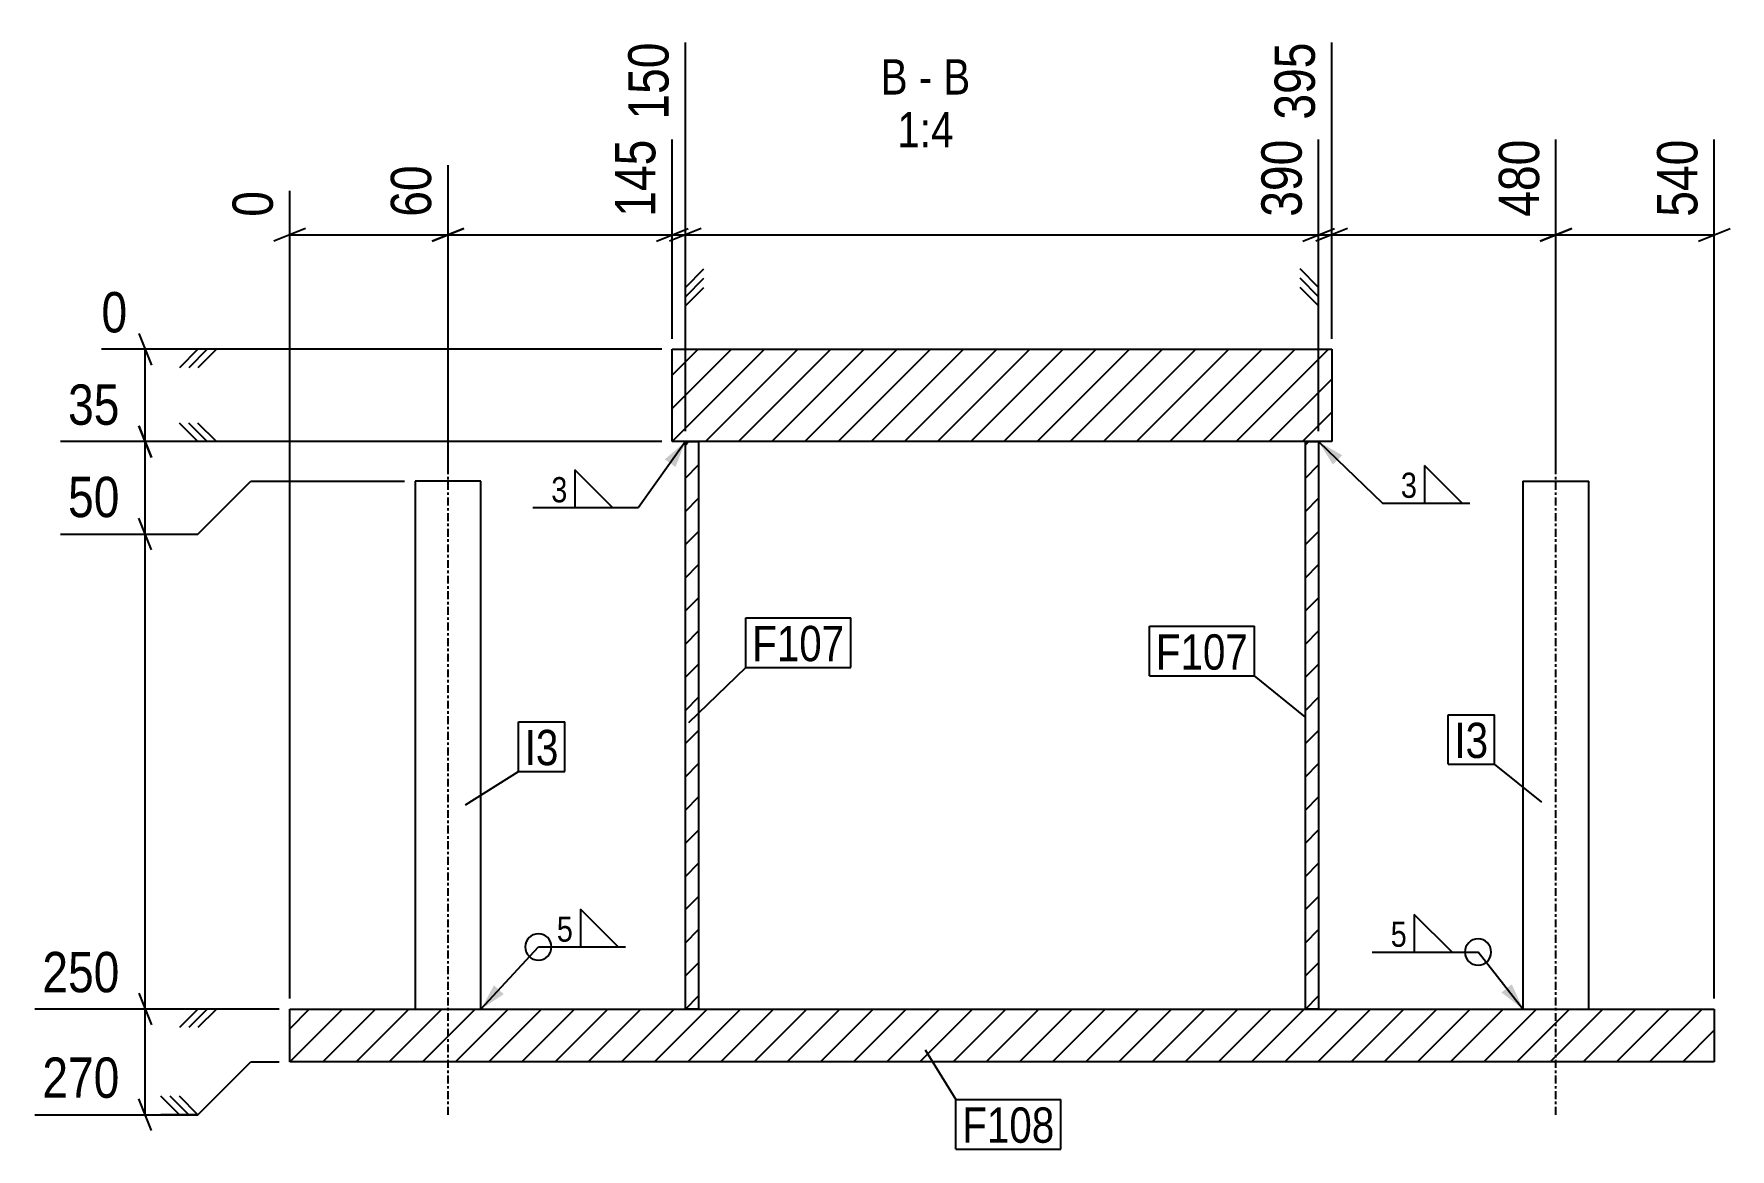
# Model space of a CAD drawing. Header units: millimetres. Extents: x 9 to 44249, y 10 to 1769.
# Drawn here: x 9 to 652, y 10 to 432 of the extents above; entities that cross this region are included whole.
import ezdxf

# ---------------------------------------------------------------- set-up
doc = ezdxf.new("R2010")
doc.units = ezdxf.units.MM
doc.linetypes.add('DXK_LINE_DOT2', pattern=[3.9198, 1.9599, -1.9599])
doc.linetypes.add('DXK_LINE_DOT3', pattern=[5.9187, 2.979, -0.9799, 0.9799, -0.9799])
for name, color, linetype in [('MÅLSÆTNING', 7, 'Continuous'), ('STÅL', 7, 'Continuous'), ('TEKST', 7, 'Continuous')]:
    doc.layers.add(name, color=color, linetype=linetype)
doc.styles.add('Arial Narrow', font='ARIALN.TTF', dxfattribs={"height": 0.2})

msp = doc.modelspace()

# ---------------------------------------------------------------- hatches: boundary and pattern name
at = {"layer": 'STÅL', "linetype": 'Continuous'}
h = msp.add_hatch(dxfattribs=at)
h.set_pattern_fill('', scale=2.8, style=0, pattern_type=0)
h.set_pattern_definition([(45, (251.279, 277.624), (-6.28618, 6.28618), [])])
h.paths.add_polyline_path([(251.28, 312.62), (251.28, 277.62), (501.28, 277.62), (501.28, 312.62)])
h = msp.add_hatch(dxfattribs=at)
h.set_pattern_fill('', scale=2.8, style=0, pattern_type=0)
h.set_pattern_definition([(45, (256.2846, 62.624), (-6.28618, 6.28618), [])])
h.paths.add_polyline_path([(256.28, 277.62), (256.28, 62.62), (261.28, 62.62), (261.28, 277.62)])
h = msp.add_hatch(dxfattribs=at)
h.set_pattern_fill('', scale=2.8, style=0, pattern_type=0)
h.set_pattern_definition([(45, (491.279, 62.624), (-6.28618, 6.28618), [])])
h.paths.add_polyline_path([(491.28, 277.62), (491.28, 62.62), (496.28, 62.62), (496.28, 277.62)])
h = msp.add_hatch(dxfattribs=at)
h.set_pattern_fill('', scale=2.8, style=0, pattern_type=0)
h.set_pattern_definition([(45, (106.279, 42.624), (-6.28618, 6.28618), [])])
h.paths.add_polyline_path([(106.28, 62.62), (106.28, 42.62), (646.28, 42.62), (646.28, 62.62)])
at = {"layer": 'TEKST', "linetype": 'Continuous'}
for points in [[(248.45, 270.92), (256.28, 277.62), (252.53, 268.03)], [(501.75, 268.89), (496.28, 277.62), (505.22, 272.49)], [(187.41, 68.27), (178.78, 62.62), (183.73, 71.67)], [(569.55, 72.02), (573.78, 62.62), (565.62, 68.93)]]:
    msp.add_hatch(color=3, dxfattribs=at).paths.add_polyline_path(points)

# ---------------------------------------------------------------- linework, layer by layer
at = {"layer": 'MÅLSÆTNING', "color": 7, "linetype": 'Continuous'}
for p, q in [((256.28, 281.62), (256.28, 428.89)), ((256.28, 281.62), (256.28, 428.89)), ((501.28, 316.62), (501.28, 428.89)), ((251.28, 316.62), (251.28, 392.09)), ((251.28, 316.62), (251.28, 392.09)), ((496.28, 281.62), (496.28, 392.09)), ((496.28, 281.62), (496.28, 392.09)), ((586.28, 266.62), (586.28, 392.09)), ((586.28, 266.62), (586.28, 392.09)), ((646.28, 66.62), (646.28, 392.09)), ((166.28, 266.62), (166.28, 382.34)), ((106.28, 66.62), (106.28, 372.59)), ((112.28, 358.44), (100.28, 353.64)), ((106.28, 356.04), (166.28, 356.04)), ((160.28, 353.64), (172.28, 358.44)), ((166.28, 356.04), (251.28, 356.04)), ((245.28, 353.64), (257.28, 358.44)), ((245.28, 353.64), (257.28, 358.44)), ((262.28, 358.44), (250.28, 353.64)), ((262.28, 358.44), (250.28, 353.64)), ((251.28, 356.04), (256.28, 356.04)), ((256.28, 356.04), (496.28, 356.04)), ((490.28, 353.64), (502.28, 358.44)), ((490.28, 353.64), (502.28, 358.44)), ((507.28, 358.44), (495.28, 353.64)), ((507.28, 358.44), (495.28, 353.64)), ((496.28, 356.04), (501.28, 356.04)), ((501.28, 356.04), (586.28, 356.04)), ((592.28, 358.44), (580.28, 353.64)), ((580.28, 353.64), (592.28, 358.44)), ((586.28, 356.04), (646.28, 356.04)), ((640.28, 353.64), (652.28, 358.44)), ((256.28, 336.04), (263.28, 343.04)), ((256.28, 329.04), (256.28, 343.04)), ((256.28, 336.04), (263.28, 343.04)), ((256.28, 329.04), (256.28, 343.04)), ((496.28, 336.04), (489.28, 343.04)), ((496.28, 336.04), (489.28, 343.04)), ((496.28, 329.04), (496.28, 343.04)), ((496.28, 329.04), (496.28, 343.04)), ((256.28, 332.54), (263.28, 339.54)), ((256.28, 332.54), (263.28, 339.54)), ((256.28, 329.04), (263.28, 336.04)), ((256.28, 329.04), (263.28, 336.04)), ((496.28, 332.54), (489.28, 339.54)), ((496.28, 332.54), (489.28, 339.54)), ((496.28, 329.04), (489.28, 336.04)), ((496.28, 329.04), (489.28, 336.04)), ((49.08, 318.62), (53.88, 306.62)), ((247.28, 312.62), (34.93, 312.62)), ((51.48, 277.62), (51.48, 312.62)), ((71.48, 312.62), (64.48, 305.62)), ((78.48, 312.62), (64.48, 312.62)), ((74.98, 312.62), (67.98, 305.62)), ((78.48, 312.62), (71.48, 305.62)), ((49.08, 283.62), (53.88, 271.62)), ((53.88, 271.62), (49.08, 283.62)), ((71.48, 277.62), (64.48, 284.62)), ((71.48, 277.62), (64.48, 284.62)), ((74.98, 277.62), (67.98, 284.62)), ((74.98, 277.62), (67.98, 284.62)), ((78.48, 277.62), (71.48, 284.62)), ((78.48, 277.62), (71.48, 284.62)), ((247.28, 277.62), (19.35, 277.62)), ((51.48, 242.62), (51.48, 277.62)), ((78.48, 277.62), (64.48, 277.62)), ((78.48, 277.62), (64.48, 277.62)), ((71.48, 242.62), (91.48, 262.62)), ((71.48, 242.62), (91.48, 262.62)), ((91.48, 262.62), (149.78, 262.62)), ((91.48, 262.62), (149.78, 262.62)), ((53.88, 236.62), (49.08, 248.62)), ((53.88, 236.62), (49.08, 248.62)), ((19.35, 242.62), (71.48, 242.62)), ((51.48, 62.62), (51.48, 242.62)), ((49.08, 68.62), (53.88, 56.62)), ((49.08, 68.62), (53.88, 56.62)), ((102.28, 62.62), (9.6, 62.62)), ((102.28, 62.62), (9.6, 62.62)), ((51.48, 22.62), (51.48, 62.62)), ((71.48, 62.62), (64.48, 55.62)), ((78.48, 62.62), (64.48, 62.62)), ((71.48, 62.62), (64.48, 55.62)), ((78.48, 62.62), (64.48, 62.62)), ((74.98, 62.62), (67.98, 55.62)), ((74.98, 62.62), (67.98, 55.62)), ((78.48, 62.62), (71.48, 55.62)), ((78.48, 62.62), (71.48, 55.62)), ((71.48, 22.62), (91.48, 42.62)), ((91.48, 42.62), (102.28, 42.62)), ((53.88, 16.62), (49.08, 28.62)), ((64.48, 22.62), (57.48, 29.62)), ((67.98, 22.62), (60.98, 29.62)), ((71.48, 22.62), (64.48, 29.62)), ((9.6, 22.62), (71.48, 22.62)), ((71.48, 22.62), (57.48, 22.62))]:
    msp.add_line(p, q, dxfattribs=at)
at = {"layer": 'STÅL', "color": 2, "linetype": 'Continuous'}
for p, q in [((251.28, 277.62), (251.28, 312.62)), ((251.28, 312.62), (501.28, 312.62)), ((501.28, 312.62), (501.28, 277.62)), ((501.28, 277.62), (251.28, 277.62)), ((256.28, 62.62), (256.28, 277.62)), ((256.28, 277.62), (261.28, 277.62)), ((261.28, 277.62), (261.28, 62.62)), ((491.28, 62.62), (491.28, 277.62)), ((491.28, 277.62), (496.28, 277.62)), ((496.28, 277.62), (496.28, 62.62)), ((153.78, 262.62), (153.78, 62.62)), ((178.78, 262.62), (153.78, 262.62)), ((178.78, 62.62), (178.78, 262.62)), ((573.78, 262.62), (573.78, 62.62)), ((573.78, 262.62), (598.78, 262.62)), ((598.78, 62.62), (598.78, 262.62)), ((106.28, 42.62), (106.28, 62.62)), ((106.28, 62.62), (646.28, 62.62)), ((261.28, 62.62), (256.28, 62.62)), ((496.28, 62.62), (491.28, 62.62)), ((646.28, 62.62), (646.28, 42.62)), ((646.28, 42.62), (106.28, 42.62))]:
    msp.add_line(p, q, dxfattribs=at)
at = {"layer": 'STÅL', "color": 7, "linetype": 'DXK_LINE_DOT3'}
for p, q in [((166.28, 22.62), (166.28, 302.62)), ((586.28, 22.62), (586.28, 302.62))]:
    msp.add_line(p, q, dxfattribs=at)
at = {"layer": 'STÅL', "color": 7, "linetype": 'DXK_LINE_DOT2'}
for p, q in [((153.78, 62.62), (178.78, 62.62)), ((573.78, 62.62), (598.78, 62.62))]:
    msp.add_line(p, q, dxfattribs=at)
at = {"layer": 'TEKST', "color": 3, "linetype": 'Continuous'}
for p, q in [((256.28, 277.62), (238.53, 252.64)), ((496.28, 277.62), (520.49, 254.33)), ((178.78, 62.62), (200.53, 86.16)), ((573.78, 62.62), (556.73, 84.24))]:
    msp.add_line(p, q, dxfattribs=at)
for centre, start, end in [((200.53, 86.16), 90, 270), ((556.73, 84.24), 90, 270), ((556.73, 84.24), 270, 90)]:
    msp.add_arc(centre, 5, start, end, dxfattribs=at)

# ---------------------------------------------------------------- wipeouts: each hides what was drawn before it
at = {"color": 0, "linetype": 'Continuous'}
for points in [[(340.52, 409.14), (340.52, 423.14), (330.3, 423.14), (330.3, 409.14)], [(349.82, 409.14), (349.82, 423.14), (344.72, 423.14), (344.72, 409.14)], [(364.25, 409.14), (364.25, 423.14), (354.02, 423.14), (354.02, 409.14)], [(357.94, 389.14), (357.94, 403.14), (336.61, 403.14), (336.61, 389.14)]]:
    msp.add_wipeout(points, dxfattribs=at).dxf.layer = 'TEKST'
at = {"color": 0}
for points in [[(212.33, 253.84), (212.33, 265.44), (204.63, 265.44), (204.63, 253.84)], [(534.39, 255.53), (534.39, 267.13), (526.69, 267.13), (526.69, 255.53)], [(316.53, 194.45), (316.53, 208.45), (281.57, 208.45), (281.57, 194.45)], [(469.55, 191.25), (469.55, 205.25), (434.59, 205.25), (434.59, 191.25)], [(208.15, 155.05), (208.15, 169.05), (195.35, 169.05), (195.35, 155.05)], [(560.58, 157.77), (560.58, 171.77), (547.78, 171.77), (547.78, 157.77)], [(214.42, 87.36), (214.42, 98.96), (206.73, 98.96), (206.73, 87.36)], [(530.53, 85.44), (530.53, 97.04), (522.83, 97.04), (522.83, 85.44)], [(396.16, 12), (396.16, 26), (361.2, 26), (361.2, 12)]]:
    msp.add_wipeout(points, dxfattribs=at).dxf.layer = 'TEKST'

# ---------------------------------------------------------------- next in the draw order: linework, layer by layer
at = {"layer": 'TEKST', "color": 3, "linetype": 'Continuous'}
for p, q in [((228.67, 252.64), (214.38, 266.93)), ((214.38, 266.93), (214.38, 252.64)), ((550.73, 254.33), (536.45, 268.62)), ((536.45, 268.62), (536.45, 254.33)), ((198.43, 252.64), (238.53, 252.64)), ((214.38, 252.64), (228.67, 252.64)), ((520.49, 254.33), (553.59, 254.33)), ((536.45, 254.33), (550.73, 254.33)), ((230.76, 86.16), (216.48, 100.44)), ((216.48, 100.44), (216.48, 86.16)), ((546.87, 84.24), (532.58, 98.53)), ((532.58, 98.53), (532.58, 84.24)), ((200.53, 86.16), (233.62, 86.16)), ((216.48, 86.16), (230.76, 86.16)), ((516.63, 84.24), (556.73, 84.24)), ((532.58, 84.24), (546.87, 84.24))]:
    msp.add_line(p, q, dxfattribs=at)
msp.add_arc((200.53, 86.16), 5, 270, 90, dxfattribs=at)

# ---------------------------------------------------------------- next in the draw order: texts
at = {"layer": 'TEKST', "color": 3, "linetype": 'Continuous', "style": 'Arial Narrow'}
for s, height, p in [('B', 13.36, (330.3, 409.14)), ('B', 13.36, (354.02, 409.14)), ('-', 13.36, (344.72, 409.14)), ('1:4', 13.362, (336.61, 389.14))]:
    msp.add_text(s, height=height, dxfattribs=at).set_placement(p)
at = {"layer": 'TEKST', "color": 3, "style": 'Arial Narrow'}
for s, p in [('3', (205.43, 254.64)), ('3', (527.49, 256.33)), ('5', (207.53, 88.16)), ('5', (523.63, 86.24))]:
    msp.add_text(s, height=9.54, dxfattribs=at).set_placement(p)

# ---------------------------------------------------------------- next in the draw order: wipeouts: each hides what was drawn before it
at = {"color": 0, "linetype": 'Continuous'}
for points in [[(253.08, 432.09), (230.68, 432.09), (230.68, 396.44), (253.08, 396.44)], [(498.08, 432.09), (475.68, 432.09), (475.68, 396.44), (498.08, 396.44)], [(583.08, 395.29), (560.68, 395.29), (560.68, 359.64), (583.08, 359.64)], [(643.08, 395.29), (620.68, 395.29), (620.68, 359.64), (643.08, 359.64)], [(163.08, 385.54), (140.68, 385.54), (140.68, 359.64), (163.08, 359.64)], [(103.08, 375.79), (80.68, 375.79), (80.68, 359.64), (103.08, 359.64)], [(47.88, 315.82), (47.88, 338.22), (31.73, 338.22), (31.73, 315.82)], [(44.96, 280.82), (44.96, 303.22), (19.06, 303.22), (19.06, 280.82)], [(44.96, 245.82), (44.96, 268.22), (19.06, 268.22), (19.06, 245.82)], [(44.96, 65.82), (44.96, 88.22), (9.31, 88.22), (9.31, 65.82)], [(44.96, 25.82), (44.96, 48.22), (9.31, 48.22), (9.31, 25.82)]]:
    msp.add_wipeout(points, dxfattribs=at).dxf.layer = 'MÅLSÆTNING'
at = {"color": 0}
for points in [[(316.53, 194.45), (316.53, 208.45), (281.57, 208.45), (281.57, 194.45)], [(469.55, 191.25), (469.55, 205.25), (434.59, 205.25), (434.59, 191.25)], [(208.15, 155.05), (208.15, 169.05), (195.35, 169.05), (195.35, 155.05)], [(560.58, 157.77), (560.58, 171.77), (547.78, 171.77), (547.78, 157.77)], [(396.16, 12), (396.16, 26), (361.2, 26), (361.2, 12)]]:
    msp.add_wipeout(points, dxfattribs=at).dxf.layer = 'TEKST'

# ---------------------------------------------------------------- next in the draw order: linework, layer by layer
at = {"layer": 'MÅLSÆTNING', "color": 7, "linetype": 'Continuous'}
for p, q in [((501.28, 316.62), (501.28, 428.89)), ((166.28, 266.62), (166.28, 382.34)), ((172.28, 358.44), (160.28, 353.64)), ((247.28, 277.62), (19.35, 277.62)), ((19.35, 242.62), (71.48, 242.62))]:
    msp.add_line(p, q, dxfattribs=at)
at = {"layer": 'TEKST', "color": 7, "linetype": 'Continuous'}
for p, q in [((279.17, 210.85), (318.93, 210.85)), ((279.17, 192.05), (279.17, 210.85)), ((318.93, 192.05), (318.93, 210.85)), ((432.19, 207.65), (471.95, 207.65)), ((432.19, 188.85), (432.19, 207.65)), ((471.95, 188.85), (471.95, 207.65)), ((257.58, 171.16), (279.17, 192.05)), ((279.17, 192.05), (318.93, 192.05)), ((432.19, 188.85), (471.95, 188.85)), ((491.28, 173.29), (471.95, 188.85)), ((545.38, 174.17), (562.98, 174.17)), ((545.38, 155.37), (545.38, 174.17)), ((562.98, 155.37), (562.98, 174.17)), ((192.95, 171.45), (210.55, 171.45)), ((192.95, 152.65), (192.95, 171.45)), ((210.55, 152.65), (210.55, 171.45)), ((545.38, 155.37), (562.98, 155.37)), ((580.95, 141), (562.98, 155.37)), ((172.94, 140.05), (192.95, 152.65)), ((192.95, 152.65), (210.55, 152.65)), ((347.12, 47.15), (358.8, 28.4)), ((358.8, 28.4), (398.56, 28.4)), ((358.8, 9.6), (358.8, 28.4)), ((398.56, 9.6), (398.56, 28.4)), ((358.8, 9.6), (398.56, 9.6))]:
    msp.add_line(p, q, dxfattribs=at)

# ---------------------------------------------------------------- next in the draw order: texts
at = {"layer": 'MÅLSÆTNING', "color": 3, "linetype": 'Continuous', "style": 'Arial Narrow'}
for s, height, p in [('150', 15.271, (249.88, 399.64)), ('395', 15.271, (494.88, 399.64)), ('480', 15.271, (579.88, 362.84)), ('540', 15.271, (639.88, 362.84)), ('60', 15.271, (159.88, 362.84)), ('0', 15.27, (99.88, 362.84))]:
    msp.add_text(s, height=height, rotation=90.00021, dxfattribs=at).set_placement(p)
for s, height, p in [('0', 15.27, (34.93, 319.02)), ('35', 15.271, (22.26, 284.02)), ('50', 15.271, (22.26, 249.02)), ('250', 15.271, (12.51, 69.02)), ('270', 15.271, (12.51, 29.02))]:
    msp.add_text(s, height=height, dxfattribs=at).set_placement(p)
at = {"layer": 'TEKST', "color": 3, "style": 'Arial Narrow'}
for s, p in [('F107', (281.57, 194.45)), ('F107', (434.59, 191.25)), ('I3', (195.35, 155.05)), ('I3', (547.78, 157.77)), ('F108', (361.2, 12))]:
    msp.add_text(s, height=13.362, dxfattribs=at).set_placement(p)

# ---------------------------------------------------------------- next in the draw order: wipeouts: each hides what was drawn before it
at = {"color": 0, "linetype": 'Continuous'}
for points in [[(248.08, 395.29), (225.68, 395.29), (225.68, 359.64), (248.08, 359.64)], [(493.08, 395.29), (470.68, 395.29), (470.68, 359.64), (493.08, 359.64)]]:
    msp.add_wipeout(points, dxfattribs=at).dxf.layer = 'MÅLSÆTNING'

# ---------------------------------------------------------------- next in the draw order: texts
at = {"layer": 'MÅLSÆTNING', "color": 3, "linetype": 'Continuous', "style": 'Arial Narrow'}
for s, p in [('145', (244.88, 362.84)), ('390', (489.88, 362.84))]:
    msp.add_text(s, height=15.271, rotation=90.00021, dxfattribs=at).set_placement(p)

doc.saveas('drawing.dxf')
